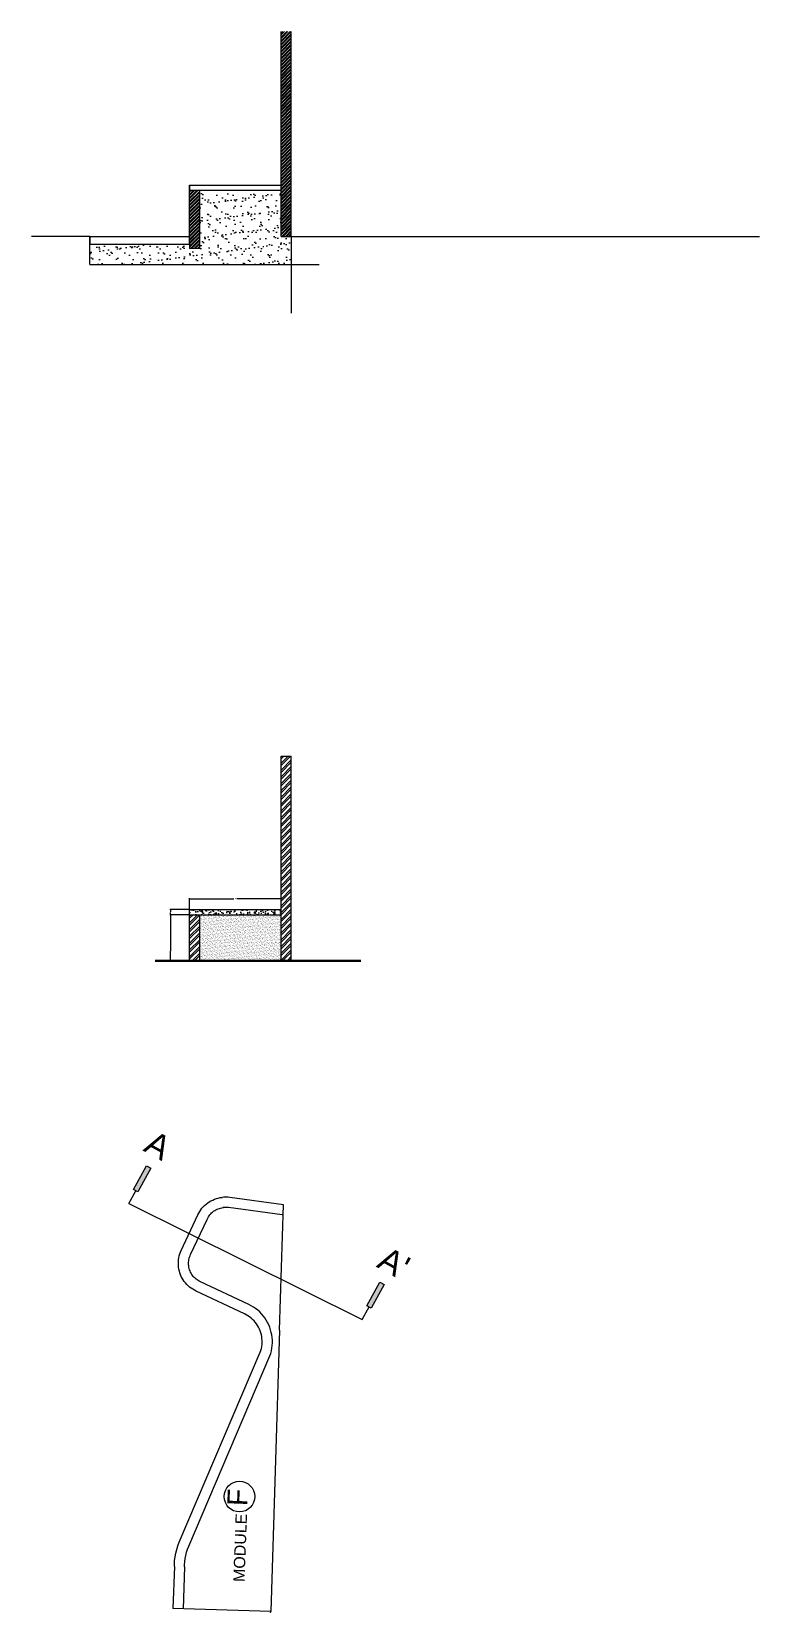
# Model space of a CAD drawing. Header units: inches. Extents: x 438 to 4290, y 203 to 1969.
# Drawn here: x 2864 to 3149, y 1351 to 1969 of the extents above; entities that cross this region are included whole.
import ezdxf

# ---------------------------------------------------------------- set-up
doc = ezdxf.new("R2010")
doc.units = ezdxf.units.IN
doc.layers.add('column', color=132, linetype='Continuous', lineweight=30)
doc.layers.add('MODULE', color=3, linetype='Continuous')
doc.styles.get("Standard").update_dxf_attribs({"font": 'arial.ttf'})
doc.dimstyles.get("Standard").update_dxf_attribs({"dimtxt": 0.18, "dimasz": 0.18, "dimexe": 0.18, "dimexo": 0.0625, "dimgap": 0.09, "dimtad": 0, "dimtih": 1, "dimtoh": 1, "dimdec": 4, "dimzin": 0, "dimdsep": 46, "dimtxsty": 'Standard', "dimcen": 0.09, "dimadec": 0, "dimazin": 0, "dimtfac": 1, "dimtdec": 4, "dimtofl": 0, "dimtmove": 0, "dimatfit": 3, "dimfxl": 1, "dimtolj": 1, "dimtzin": 0, "dimarcsym": 0})
pattern_1 = [(45, (-2195.3331, 4836.0187), (-1.3258252, 1.3258252), []), (45, (-2194.4492, 4836.0187), (-1.3258252, 1.3258252), [])]
pattern_2 = [(45, (-2624.0211, -861.882), (-0.67351921, 0.67351921), []), (45, (-2623.572, -861.882), (-0.67351921, 0.67351921), [])]

msp = doc.modelspace()

# ---------------------------------------------------------------- texts
for s, height, p in [('A', 9.40281, (2907.71602, 1531.7782)), ("A'", 9.402812, (2998.92238, 1486.41153))]:
    msp.add_text(s, height=height, rotation=331.33312576).set_placement(p)
at = {"ltscale": 0.25}
for s, height, p in [('F', 7.87753, (2948.75739, 1392.72916)), ('MODULE', 4.469791, (2947.6824, 1363.08355))]:
    msp.add_text(s, height=height, rotation=87.89482196, dxfattribs=at).set_placement(p)

# ---------------------------------------------------------------- blocks, each defined once
blk = doc.blocks.new('*D100')
at = {"color": 0, "lineweight": -2, "transparency": 16777216}
for p, q in [((2926.11, 1623.86), (2918.49, 1623.86)), ((2918.67, 1623.68), (2918.67, 1609.81)), ((2926.11, 1605.86), (2918.49, 1605.86)), ((2918.67, 1606.04), (2918.67, 1609.45))]:
    blk.add_line(p, q, dxfattribs=at)
at = {"color": 0, "transparency": 16777216}
for points in [[(2918.64, 1623.68), (2918.7, 1623.68), (2918.67, 1623.86)], [(2918.64, 1606.04), (2918.7, 1606.04), (2918.67, 1605.86)]]:
    blk.add_solid(points, dxfattribs=at)
at = {"layer": 'Defpoints', "color": 0, "transparency": 16777216}
for p in [(2926.17, 1623.86), (2918.67, 1605.86), (2926.17, 1605.86)]:
    blk.add_point(p, dxfattribs=at)
at = {"color": 0, "transparency": 16777216, "insert": (2918.67, 1609.63), "char_height": 0.18, "attachment_point": 5}
blk.add_mtext('\\A1;18.0000', dxfattribs=at)
blk = doc.blocks.new('*D117')
at = {"color": 0, "lineweight": -2, "transparency": 16777216}
for p, q in [((2926.11, 1625.86), (2918.49, 1625.86)), ((2918.67, 1625.68), (2918.67, 1625.04)), ((2918.67, 1624.04), (2918.67, 1624.68)), ((2926.11, 1623.86), (2918.49, 1623.86))]:
    blk.add_line(p, q, dxfattribs=at)
at = {"color": 0, "transparency": 16777216}
for points in [[(2918.64, 1625.68), (2918.7, 1625.68), (2918.67, 1625.86)], [(2918.64, 1624.04), (2918.7, 1624.04), (2918.67, 1623.86)]]:
    blk.add_solid(points, dxfattribs=at)
at = {"layer": 'Defpoints', "color": 0, "transparency": 16777216}
for p in [(2918.67, 1625.86), (2926.17, 1625.86), (2926.17, 1623.86)]:
    blk.add_point(p, dxfattribs=at)
at = {"color": 0, "transparency": 16777216, "insert": (2918.67, 1624.86), "char_height": 0.18, "attachment_point": 5}
blk.add_mtext('\\A1;2.0000', dxfattribs=at)
blk = doc.blocks.new('*D101')
at = {"color": 0, "lineweight": -2, "transparency": 16777216}
for p, q in [((2926.17, 1625.92), (2926.17, 1630.31)), ((2926.35, 1630.13), (2943.53, 1630.13)), ((2961.78, 1630.13), (2944.6, 1630.13)), ((2961.96, 1625.92), (2961.96, 1630.31))]:
    blk.add_line(p, q, dxfattribs=at)
at = {"color": 0, "transparency": 16777216}
for points in [[(2926.35, 1630.16), (2926.35, 1630.1), (2926.17, 1630.13)], [(2961.78, 1630.16), (2961.78, 1630.1), (2961.96, 1630.13)]]:
    blk.add_solid(points, dxfattribs=at)
at = {"layer": 'Defpoints', "color": 0, "transparency": 16777216}
for p in [(2926.17, 1625.86), (2961.96, 1630.13), (2961.96, 1625.86)]:
    blk.add_point(p, dxfattribs=at)
at = {"color": 0, "transparency": 16777216, "insert": (2944.06, 1630.13), "char_height": 0.18, "attachment_point": 5}
blk.add_mtext('\\A1;35.7883', dxfattribs=at)

# ---------------------------------------------------------------- dimensions: what is measured, and where the dimension line sits
dim = msp.add_aligned_dim(p1=(2926.168, 1623.85717), p2=(2926.168, 1625.85717), distance=7.49575, dimstyle='Standard')
dim.commit()
dim.dimension.update_dxf_attribs({"geometry": '*D117', "text_midpoint": (2918.67225, 1624.85717)})
dim = msp.add_linear_dim(base=(2961.95627, 1630.12824), p1=(2926.168, 1625.85717), p2=(2961.95627, 1625.85717), dimstyle='Standard')
dim.commit()
dim.dimension.update_dxf_attribs({"geometry": '*D101', "text_midpoint": (2944.06214, 1630.12824)})
dim = msp.add_linear_dim(base=(2918.67225, 1605.85717), p1=(2926.168, 1623.85717), p2=(2926.168, 1605.85717), angle=90, dimstyle='Standard')
dim.commit()
dim.dimension.update_dxf_attribs({"geometry": '*D100', "text_midpoint": (2918.67225, 1609.62824), "dimtype": 160})

# ---------------------------------------------------------------- hatches: boundary and pattern name
h = msp.add_hatch()
h.set_pattern_fill('ANSI32', color=256, scale=0.1)
h.set_pattern_definition(pattern_2)
h.paths.add_polyline_path([(2965.95627, 1968.91579), (2961.95627, 1968.91579), (2961.95627, 1888.91579), (2965.95627, 1888.91579)])
h = msp.add_hatch()
h.set_pattern_fill('AR-SAND', color=256, scale=0.1)
h.set_pattern_definition([(37.5, (-2624.021, -861.882), (-0.1600031, 4.8941324), [0, -3.8608, 0, -4.318, 0, -4.1275]), (7.5, (-2624.021, -861.882), (4.495233, 7.168251), [0, -2.0828, 0, -3.4798, 0, -1.3335]), (327.5, (-2627.1453, -861.882), (7.9099237, 0.0143718), [0, -1.27, 0, -4.572, 0, -5.969]), (317.5, (-2627.145, -861.882), (7.6355645, 2.229293), [0, -0.635, 0, -2.9972, 0, -3.429])])
h.paths.add_polyline_path([(2961.95627, 1906.91579), (2930.168, 1906.91579), (2930.168, 1884.4232), (2926.168, 1884.4232), (2926.168, 1885.91579), (2887.12205, 1885.91579), (2887.12205, 1877.91015), (2965.95627, 1877.91015), (2965.95627, 1888.91579), (2961.95627, 1888.91579)])
h = msp.add_hatch()
h.set_pattern_fill('ANSI32', color=256, scale=0.1)
h.set_pattern_definition(pattern_2)
h.paths.add_polyline_path([(2930.168, 1906.91579), (2926.168, 1906.91579), (2926.16881, 1884.1978), (2930.168, 1884.24666)])
at = {"true_color": 0xc7c8ca}
h = msp.add_hatch(dxfattribs=at)
h.set_pattern_fill('ANSI32', color=9, scale=5)
h.set_pattern_definition(pattern_1)
h.paths.add_polyline_path([(2965.95627, 1685.85717), (2961.95627, 1685.85717), (2961.95627, 1605.85717), (2965.95627, 1605.85717)])
h = msp.add_hatch(dxfattribs=at)
h.set_pattern_fill('AR-CONC', color=9, scale=0.5)
h.set_pattern_definition([(50, (-2195.333, 4836.0187), (3.5863009, -0.3137607), [0.375, -4.125]), (355, (-2195.333, 4836.0187), (-0.6937567, 3.7609607), [0.3, -3.3]), (100.451444, (-2195.0342, 4835.9926), (2.8925442, 3.4472), [0.318701, -3.5057106]), (46.1842, (-2195.333, 4837.0187), (5.3362067, -0.8275964), [0.5625, -6.1875]), (96.63564, (-2194.8884, 4836.95), (4.6733097, 4.870593), [0.4780517, -5.258569]), (351.18416, (-2195.333, 4837.019), (4.6733097, 4.870593), [0.45, -4.95]), (21, (-2194.833, 4836.7687), (2.9845353, -2.0130945), [0.375, -4.125]), (326, (-2194.833, 4836.7687), (1.2165767, 3.6257502), [0.3, -3.3]), (71.451445, (-2194.5844, 4836.601), (4.2011119, 1.6126558), [0.318701, -3.5057106]), (37.5, (-2195.3331, 4836.0187), (0.06079928, 1.66446927), [0, -3.26, 0, -3.35, 0, -3.3125]), (7.5, (-2195.3331, 4836.0187), (1.3153477, 1.97205856), [0, -1.91, 0, -3.185, 0, -1.2625]), (327.5, (-2196.4481, 4836.0187), (2.66911218, -0.11277436), [0, -1.25, 0, -3.9, 0, -5.175]), (317.5, (-2196.948, 4836.0187), (2.91593085, 0.5005249), [0, -1.625, 0, -2.59, 0, -3.675])])
h.paths.add_polyline_path([(2926.168, 1625.85717), (2926.168, 1623.85717), (2961.95627, 1623.85717), (2961.95627, 1625.85717)])
h = msp.add_hatch(dxfattribs=at)
h.set_pattern_fill('ANSI32', color=9, scale=5)
h.set_pattern_definition(pattern_1)
h.paths.add_polyline_path([(2926.168, 1605.85717), (2930.168, 1605.85717), (2930.168, 1623.85717), (2926.168, 1623.85717)])
h = msp.add_hatch(dxfattribs=at)
h.set_pattern_fill('AR-SAND', color=9, scale=0.5)
h.set_pattern_definition([(37.5, (-2195.3331, 4836.0187), (-0.03149668, 0.96341188), [0, -0.76, 0, -0.85, 0, -0.8125]), (7.5, (-2195.3331, 4836.0187), (0.88488835, 1.41107303), [0, -0.41, 0, -0.685, 0, -0.2625]), (327.5, (-2195.9481, 4836.0187), (1.55707093, 0.00282953), [0, -0.25, 0, -0.9, 0, -1.175]), (317.5, (-2195.9481, 4836.0187), (1.5030633, 0.43883778), [0, -0.125, 0, -0.59, 0, -0.675])])
h.paths.add_polyline_path([(2930.168, 1623.85717), (2930.168, 1605.85717), (2961.95627, 1605.85717), (2961.95627, 1623.85717)])
at = {"layer": 'column', "true_color": 0x939598}
h = msp.add_hatch(color=252, dxfattribs=at)
h.dxf.hatch_style = 1
h.paths.add_polyline_path([(2911.03587, 1524.79073), (2905.99097, 1515.56337), (2904.31406, 1516.48019), (2909.35896, 1525.70755)])
h = msp.add_hatch(color=252, dxfattribs=at)
h.dxf.hatch_style = 1
h.paths.add_polyline_path([(3002.24223, 1479.42405), (2997.19733, 1470.19669), (2995.52042, 1471.11352), (3000.56532, 1480.34088)])

# ---------------------------------------------------------------- linework, layer by layer
for p, q in [((2961.95627, 1888.91579), (2961.95627, 1968.91579)), ((2965.95627, 1888.91579), (2965.95627, 1968.91579)), ((2926.168, 1888.91579), (2926.168, 1908.91579)), ((2926.168, 1908.91579), (2961.95627, 1908.91579)), ((2926.168, 1908.91579), (2926.168, 1906.91579)), ((2926.168, 1906.91579), (2961.95627, 1906.91579)), ((2930.168, 1888.91579), (2930.168, 1906.91579)), ((2930.168, 1884.24666), (2930.168, 1906.91579)), ((2887.12205, 1888.91579), (2864.39887, 1888.91579)), ((2887.12205, 1888.91579), (2926.168, 1888.91579)), ((2887.12205, 1888.91579), (2887.12205, 1885.91579)), ((2887.12205, 1877.91015), (2887.12205, 1888.91579)), ((2887.12205, 1885.91579), (2926.168, 1885.91579)), ((2926.168, 1885.91579), (2926.168, 1888.91579)), ((2926.168, 1885.91579), (2926.168, 1884.19779)), ((2926.168, 1884.19779), (2930.168, 1884.24666)), ((2961.95627, 1888.91579), (3149.00977, 1888.91579)), ((2965.95627, 1888.91579), (2965.95627, 1858.95562)), ((2887.12205, 1877.91015), (2976.86868, 1877.91015)), ((2961.95627, 1605.85717), (2961.95627, 1685.85717)), ((2961.95627, 1685.85717), (2965.95627, 1685.85717)), ((2965.95627, 1605.85717), (2965.95627, 1685.85717)), ((2926.168, 1605.85717), (2926.168, 1625.85717)), ((2926.168, 1625.85717), (2961.95627, 1625.85717)), ((2926.168, 1623.85717), (2961.95627, 1623.85717)), ((2930.168, 1605.85717), (2930.168, 1623.85717)), ((2904.31406, 1516.48019), (2909.35896, 1525.70755)), ((2909.35896, 1525.70755), (2911.03587, 1524.79073)), ((2911.03587, 1524.79073), (2905.99097, 1515.56337)), ((2902.43483, 1511.051), (2905.15252, 1516.02178)), ((2905.99097, 1515.56337), (2904.31406, 1516.48019)), ((2902.43483, 1511.051), (2993.64119, 1465.68433)), ((2995.52042, 1471.11352), (3000.56532, 1480.34088)), ((3002.24223, 1479.42405), (2997.19733, 1470.19669)), ((3000.56532, 1480.34088), (3002.24223, 1479.42405)), ((2993.64119, 1465.68433), (2996.35887, 1470.6551)), ((2997.19733, 1470.19669), (2995.52042, 1471.11352)), ((2924.22947, 1369.1411), (2923.68616, 1352.65422)), ((2958.16937, 1360.36333), (2958.17531, 1360.36314)), ((2957.88537, 1351.28261), (2957.89501, 1351.59103)), ((2957.88803, 1351.36772), (2957.89397, 1351.36752))]:
    msp.add_line(p, q)
at = {"lineweight": 50}
for p, q in [((2912.67709, 1605.85717), (2961.95627, 1605.85717)), ((2961.95627, 1605.85717), (2993.18368, 1605.85717))]:
    msp.add_line(p, q, dxfattribs=at)
for points in [[(2924.2249, 1369.14132), (2924.2481, 1369.84575), (2924.3306, 1371.13802), (2924.48489, 1372.36153), (2924.71429, 1373.5732), (2925.01794, 1374.76843), (2925.39468, 1375.94267), (2925.86552, 1377.14895), (2957.55407, 1451.4819), (2957.89189, 1452.49463), (2958.15522, 1453.49546), (2958.35331, 1454.51122), (2958.48533, 1455.53766), (2958.55072, 1456.57049), (2958.54922, 1457.60538), (2958.48082, 1458.63801), (2958.34582, 1459.66406), (2958.14478, 1460.67924), (2957.87855, 1461.6793), (2957.54822, 1462.66007), (2957.15519, 1463.61742), (2956.7011, 1464.54737), (2956.18785, 1465.44603), (2955.61759, 1466.30963), (2954.9927, 1467.13456), (2954.31579, 1467.91738), (2953.58969, 1468.6548), (2952.81745, 1469.34375), (2952.00229, 1469.98134), (2951.14762, 1470.5649), (2950.25702, 1471.092), (2949.39193, 1471.53114), (2930.46564, 1480.38074), (2929.96131, 1480.63616), (2929.52821, 1480.89087), (2929.11196, 1481.17227), (2928.71419, 1481.47925), (2928.33649, 1481.8106), (2927.98034, 1482.16502), (2927.64714, 1482.5411), (2927.33822, 1482.93735), (2927.05479, 1483.35223), (2926.79796, 1483.78408), (2926.56876, 1484.23121), (2926.36809, 1484.69184), (2926.19674, 1485.16417), (2926.05538, 1485.64632), (2925.94458, 1486.1364), (2925.86476, 1486.63247), (2925.81626, 1487.13257), (2925.79925, 1487.63473), (2925.8138, 1488.13697), (2925.85986, 1488.6373), (2925.93725, 1489.13375), (2926.04566, 1489.62436), (2926.18466, 1490.1072), (2926.3537, 1490.58036), (2926.57695, 1491.09973), (2933.0057, 1504.84864), (2933.26399, 1505.35823), (2933.52184, 1505.79567), (2933.80693, 1506.21587), (2934.1181, 1506.61712), (2934.45411, 1506.99783), (2934.81361, 1507.35644), (2935.19513, 1507.69152), (2935.59715, 1508.00171), (2936.01804, 1508.28577), (2936.45611, 1508.54254), (2936.90959, 1508.771), (2937.35557, 1508.96124), (2937.84248, 1509.1345), (2938.33355, 1509.27466), (2938.83262, 1509.3832), (2939.39631, 1509.46855)], [(2962.32121, 1506.56398), (2941.43605, 1509.43438), (2940.86803, 1509.49413), (2940.35675, 1509.51523), (2939.84654, 1509.50374), (2939.22325, 1509.44976)]]:
    msp.add_lwpolyline(points)
msp.add_circle((2945.69044, 1396.54327), 5.9899)
at = {"layer": 'MODULE'}
for p, q in [((2961.33355, 1461.53378), (2962.86584, 1510.52673)), ((2961.33355, 1461.53378), (2957.89501, 1351.59103)), ((2920.23164, 1369.27284), (2919.68833, 1352.78597)), ((2957.89501, 1351.59103), (2919.68833, 1352.78597))]:
    msp.add_line(p, q, dxfattribs=at)
for points in [[(2920.22706, 1369.27299), (2920.25229, 1370.03906), (2920.34659, 1371.51603), (2920.53175, 1372.98438), (2920.80706, 1374.43853), (2921.17147, 1375.87294), (2921.6236, 1377.28216), (2922.16174, 1378.66084), (2953.8109, 1452.90141), (2954.05648, 1453.6376), (2954.25395, 1454.38812), (2954.4025, 1455.14984), (2954.5015, 1455.91957), (2954.55054, 1456.69409), (2954.54941, 1457.47016), (2954.49812, 1458.24453), (2954.39688, 1459.01397), (2954.24612, 1459.77525), (2954.04647, 1460.5252), (2953.79876, 1461.26068), (2953.50403, 1461.9786), (2953.16351, 1462.67597), (2952.77862, 1463.34987), (2952.35098, 1463.99749), (2951.88237, 1464.61611), (2951.37475, 1465.20314), (2950.83025, 1465.75614), (2950.25115, 1466.27278), (2949.63986, 1466.75091), (2948.99894, 1467.18853), (2948.33108, 1467.5838), (2947.63906, 1467.93508), (2928.71445, 1476.7839), (2928.04192, 1477.1245), (2927.39211, 1477.50666), (2926.76757, 1477.92886), (2926.17078, 1478.38945), (2925.60409, 1478.8866), (2925.06973, 1479.41836), (2924.56981, 1479.98261), (2924.10631, 1480.57715), (2923.68106, 1481.19961), (2923.29573, 1481.84755), (2922.95184, 1482.5184), (2922.65076, 1483.20953), (2922.39367, 1483.91819), (2922.18158, 1484.6416), (2922.01533, 1485.3769), (2921.89558, 1486.12118), (2921.82281, 1486.87152), (2921.79729, 1487.62495), (2921.81912, 1488.37849), (2921.88823, 1489.12917), (2922.00434, 1489.87404), (2922.16699, 1490.61014), (2922.37554, 1491.33458), (2922.62917, 1492.04449), (2922.92687, 1492.73708), (2929.40914, 1506.60044), (2929.75358, 1507.27999), (2930.14045, 1507.93631), (2930.56819, 1508.56676), (2931.03507, 1509.1688), (2931.53921, 1509.73999), (2932.07859, 1510.27805), (2932.65101, 1510.78079), (2933.25419, 1511.2462), (2933.88569, 1511.67239), (2934.54296, 1512.05765), (2935.22335, 1512.40043), (2935.92412, 1512.69934), (2935.9287, 1512.6992), (2936.64244, 1512.95318), (2936.64703, 1512.95304), (2937.37543, 1513.16093), (2937.38001, 1513.16079), (2938.12012, 1513.32175), (2938.12471, 1513.3216), (2938.87351, 1513.43499), (2938.8781, 1513.43484)], [(2962.86584, 1510.52673), (2941.91772, 1513.40578), (2941.16004, 1513.48548), (2940.39425, 1513.51709), (2939.63716, 1513.50004), (2939.63258, 1513.50019), (2938.8781, 1513.43484)]]:
    msp.add_lwpolyline(points, dxfattribs=at)

msp.set_redraw_order([(e.dxf.handle, doc.entitydb.next_handle()) for e in msp.query("TEXT MTEXT ATTDEF DIMENSION ARC_DIMENSION")])  # texts and dimensions are drawn at this point

doc.saveas('drawing.dxf')
